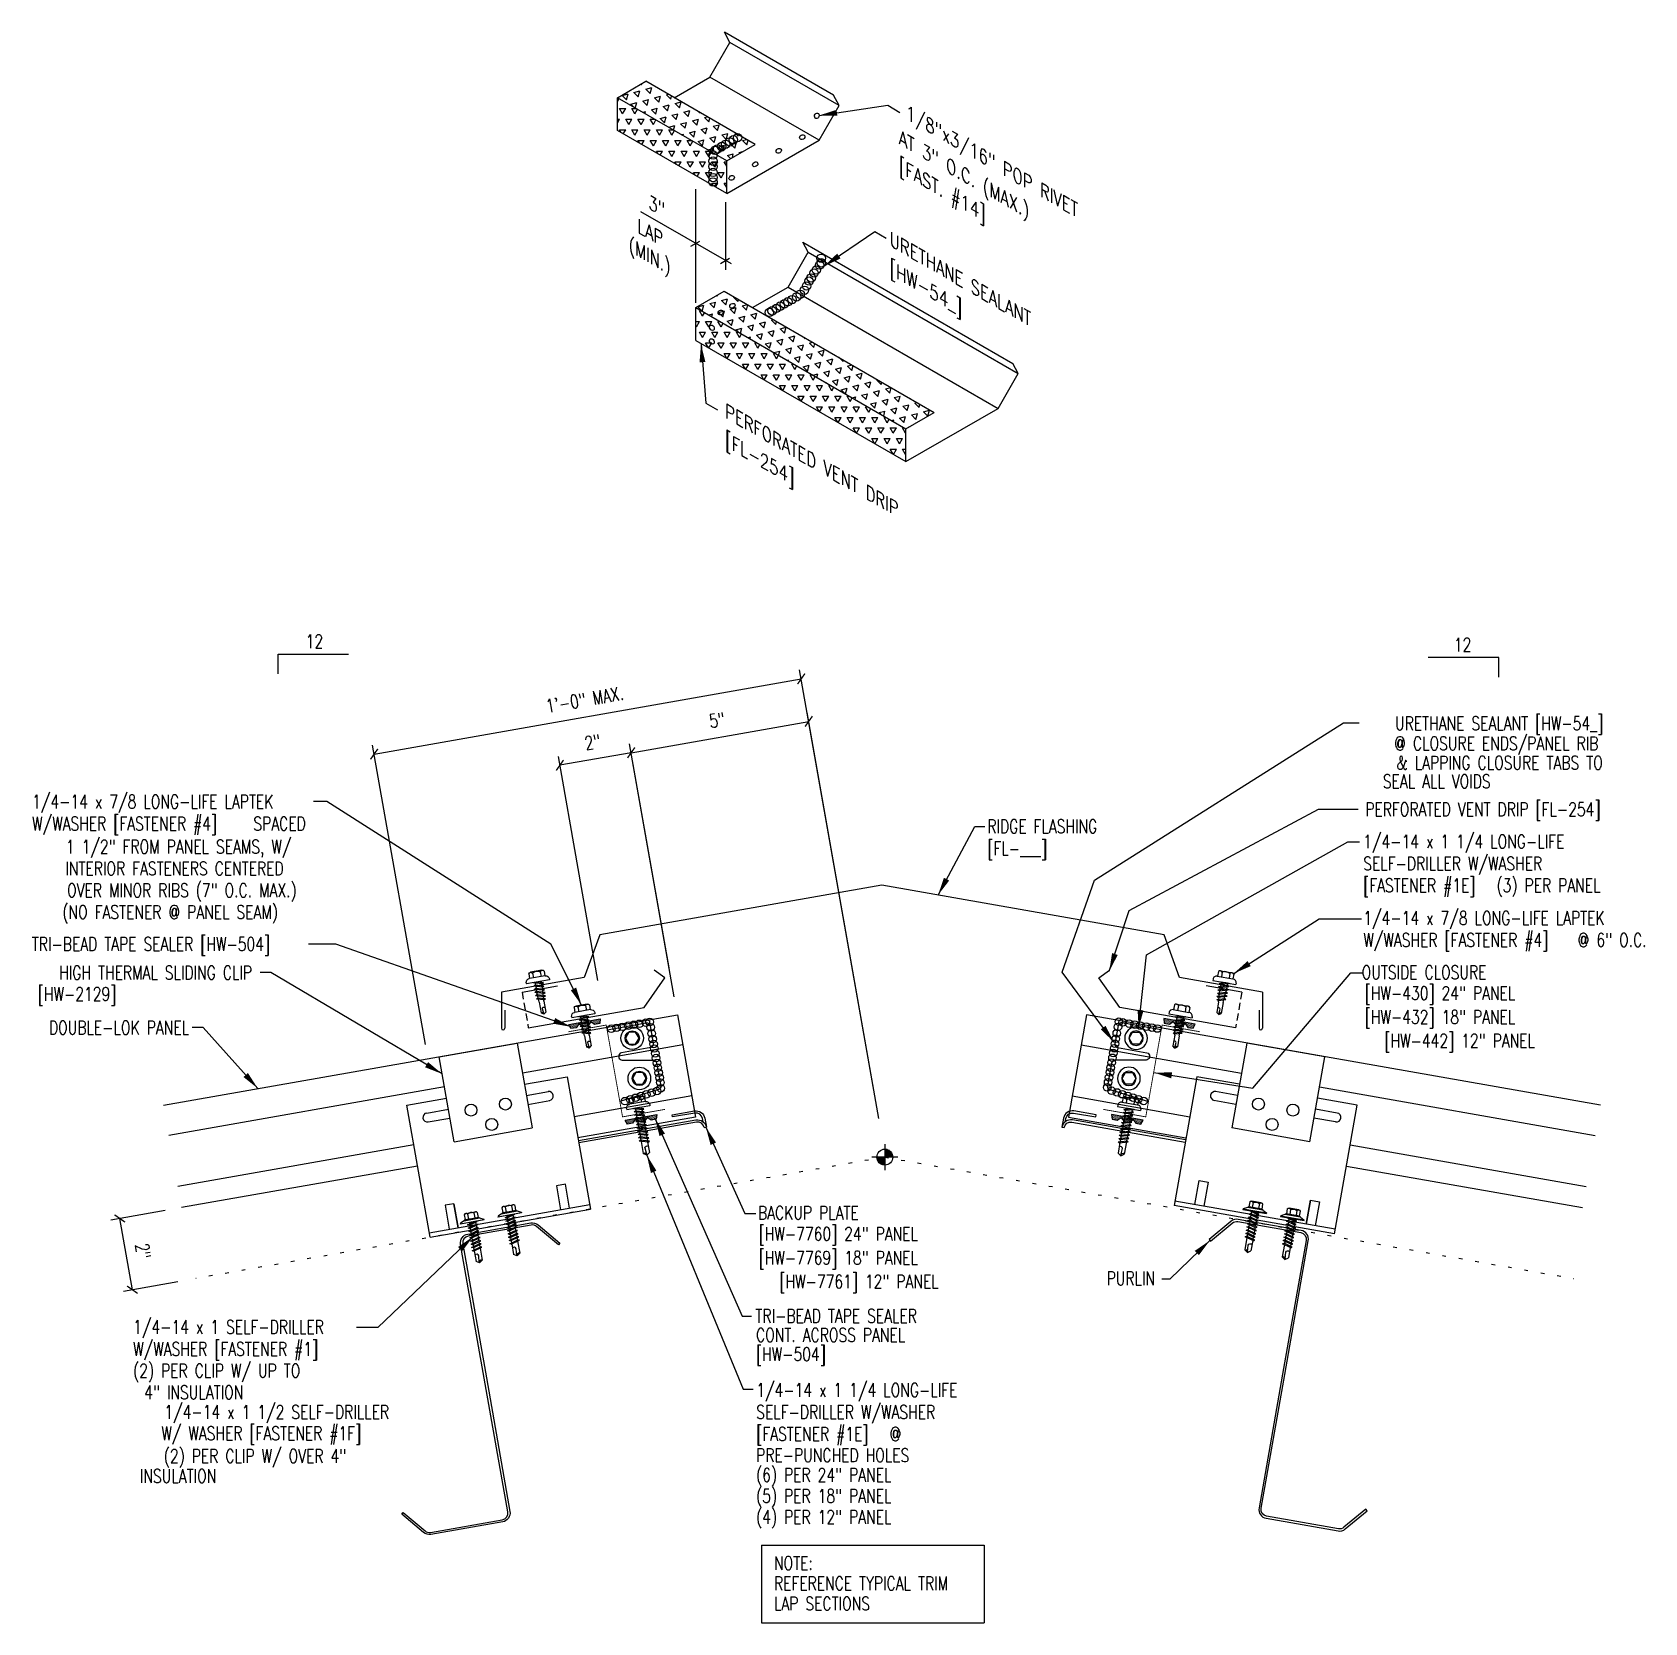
# Model space of a CAD drawing. Extents: x -0.4 to 44.2, y 8.8 to 52.8.
import ezdxf
from ezdxf.enums import TextEntityAlignment as Align

# ---------------------------------------------------------------- set-up
doc = ezdxf.new("R2010")
doc.units = 0
doc.header["$LTSCALE"] = 4
doc.header["$MEASUREMENT"] = 0
doc.linetypes.add('ACAD_ISO07W100', pattern=[3, 0, -3])
doc.linetypes.add('HIDDEN', pattern=[0.375, 0.25, -0.125])
doc.layers.get('0').update_dxf_attribs({"linetype": 'CONTINUOUS'})
doc.layers.get('DEFPOINTS').update_dxf_attribs({"linetype": 'CONTINUOUS'})
for name, color, linetype in [('CLIP', 5, 'CONTINUOUS'), ('CLO', 3, 'CONTINUOUS'), ('DIM', 2, 'CONTINUOUS'), ('ELEV-MK', 3, 'CONTINUOUS'), ('FASTENER', 9, 'CONTINUOUS'), ('HDWE', 7, 'CONTINUOUS'), ('MARK', 1, 'CONTINUOUS'), ('PANEL', 11, 'CONTINUOUS'), ('STLA', 10, 'CONTINUOUS'), ('TAPE', 8, 'CONTINUOUS'), ('TEXT', 2, 'CONTINUOUS'), ('TRIM', 6, 'CONTINUOUS'), ('TRIM-S', 6, 'CONTINUOUS')]:
    doc.layers.add(name, color=color, linetype=linetype)
doc.styles.add('ROMANS', font='romans.shx', dxfattribs={"width": 0.75, "height": 0.5})
doc.styles.add('TEXT1', font='ROMANS.shx', dxfattribs={"width": 0.75, "height": 0.375})
doc.dimstyles.new('DETAIL', dxfattribs={"dimscale": 4, "dimtxt": 0.09375, "dimasz": 0.0625, "dimexe": 0.0625, "dimexo": 0.125, "dimgap": 0.0625, "dimtad": 1, "dimdec": 4, "dimzin": 3, "dimdsep": 46, "dimlunit": 4, "dimtxsty": 'TEXT1', "dimblk": 'ARCHTICK', "dimcen": 0.0625, "dimclrd": 7, "dimclre": 7, "dimclrt": 2, "dimadec": 0, "dimazin": 0, "dimtfac": 0.59375, "dimtdec": 4, "dimtmove": 0, "dimatfit": 3, "dimfxl": 0, "dimfrac": 2, "dimtolj": 1, "dimtzin": 3, "dimarcsym": 0})
doc.dimstyles.new('DETAIL$7', dxfattribs={"dimscale": 4, "dimtxt": 0.09375, "dimasz": 0.125, "dimexe": 0.0625, "dimexo": 0.125, "dimgap": 0.0625, "dimtad": 1, "dimdec": 4, "dimzin": 3, "dimdsep": 46, "dimlunit": 4, "dimtxsty": 'TEXT1', "dimblk": 'ARCHTICK', "dimcen": 0.0625, "dimclrd": 7, "dimclre": 7, "dimclrt": 2, "dimadec": 0, "dimazin": 0, "dimtfac": 1, "dimtdec": 4, "dimtmove": 0, "dimatfit": 3, "dimfxl": 0, "dimfrac": 2, "dimtolj": 1, "dimtzin": 3, "dimarcsym": 0})
pattern_1 = [(75, (-21.28162, 20.81936), (-0.2403385, 0.2403385), [0.169945, -0.169945]), (135, (-21.28162, 20.81936), (-0.3283084, -0.08797), [0.169945, -0.169945]), (15, (-21.4018, 20.93953), (0.08797, 0.3283084), [0.169945, -0.169945])]
pattern_2 = [(60, (-21.28162, 20.81936), (-0.169945, 0.2943533), [0.169945, -0.169945]), (120, (-21.28162, 20.81936), (-0.3398899, 2e-10), [0.169945, -0.169945]), (0, (-21.3666, 20.96653), (0.169945, 0.2943533), [0.169945, -0.169945])]

msp = doc.modelspace()

# ---------------------------------------------------------------- texts
at = {"layer": 'TEXT', "style": 'ROMANS', "oblique": 330}
for s, height, p in [('1/8"x3/16" POP RIVET', 0.3449189, (23.76235, 50.41164)), ('AT 3" O.C. (MAX.)', 0.3449189, (23.56686, 49.71629)), ('[FAST. #14]', 0.3449189, (23.56686, 48.93968)), ('3"', 0.338437, (16.65386, 47.9353)), ('LAP', 0.338437, (16.34658, 47.27898)), ('URETHANE SEALANT', 0.3449189, (23.31185, 46.91124)), ('[HW-54_]', 0.344919, (23.31185, 46.1165)), ('PERFORATED VENT DRIP', 0.3449189, (18.76894, 42.16214)), ('[FL-254]', 0.344919, (18.76894, 41.3674))]:
    msp.add_text(s, height=height, rotation=330, dxfattribs=at).set_placement(p)
at = {"layer": 'TEXT', "color": 2, "linetype": 'ByBlock', "style": 'ROMANS', "oblique": 330}
msp.add_text('(MIN.)', height=0.338437, rotation=330, dxfattribs=at).set_placement((16.76568, 46.57351), align=Align.MIDDLE_CENTER)
at = {"layer": 'TEXT', "style": 'TEXT1', "width": 0.75}
for s, p in [('URETHANE SEALANT [HW-54_]', (43.02444, 33.51667)), ('@ CLOSURE ENDS/PANEL RIB', (42.89135, 32.96046)), ('& LAPPING CLOSURE TABS TO', (43.01316, 32.42613)), ('SEAL ALL VOIDS', (39.91503, 31.91429)), ('1 1/2" FROM PANEL SEAMS, W/', (6.78819, 30.10865)), ('INTERIOR FASTENERS CENTERED ', (6.76386, 29.50499)), ('OVER MINOR RIBS (7" O.C. MAX.)', (6.92977, 28.90144)), ('(NO FASTENER @ PANEL SEAM)', (6.41397, 28.29918)), ('HIGH THERMAL SLIDING CLIP', (5.69989, 26.6273)), ('[HW-2129]', (1.95099, 26.03373)), ('DOUBLE-LOK PANEL', (3.95868, 25.10753)), ('[HW-442] 12" PANEL', (41.13882, 24.74536)), ('[HW-7761] 12" PANEL', (24.66711, 18.09051)), ('PURLIN', (30.64539, 18.17699)), ('4" INSULATION', (5.458, 15.02638)), ('1/4-14 x 1 1/2 SELF-DRILLER', (9.48484, 14.48562)), ('W/ WASHER [FASTENER #1F]', (8.71374, 13.89848)), ('(2) PER CLIP W/ OVER 4"', (8.3008, 13.26753)), ('INSULATION', (4.71128, 12.71328))]:
    msp.add_text(s, height=0.375, dxfattribs=at).set_placement(p, align=Align.RIGHT)
for s, p in [('PERFORATED VENT DRIP [FL-254]', (36.45271, 31.13964)), ('RIDGE FLASHING', (26.01157, 30.66732)), ('[FL-___]', (26.01157, 30.06018)), ('TRI-BEAD TAPE SEALER [HW-504]', (-0.38388, 27.41675)), (' OUTSIDE CLOSURE', (36.15955, 26.63626)), ('[HW-430] 24" PANEL', (36.43774, 26.06013)), ('[HW-432] 18" PANEL', (36.43774, 25.4025)), ('BACKUP PLATE', (19.67588, 19.98953)), ('[HW-7760] 24" PANEL', (19.69562, 19.40801)), ('[HW-7769] 18" PANEL', (19.69562, 18.74636)), ('TRI-BEAD TAPE SEALER', (19.60597, 17.14006)), ('CONT. ACROSS PANEL', (19.6213, 16.61269)), ('[HW-504]', (19.6213, 16.0838)), ('PRE-PUNCHED HOLES', (19.62451, 13.29098)), ('(6) PER 24" PANEL', (19.62451, 12.74663)), ('(5) PER 18" PANEL', (19.62451, 12.165)), ('(4) PER 12" PANEL', (19.62451, 11.58337))]:
    msp.add_text(s, height=0.375, dxfattribs=at).set_placement(p)

# ---------------------------------------------------------------- blocks, each defined once
blk = doc.blocks.new('_ArchTick')
at = {"color": 0, "linetype": 'ByBlock', "const_width": 0.15}
blk.add_lwpolyline([(-0.5, -0.5), (0.5, 0.5)], dxfattribs=at)
blk = doc.blocks.new('*D7')
at = {"layer": 'DEFPOINTS', "color": 0}
for p in [(14.204, 32.546), (17.309, 26.452), (15.34, 26.105)]:
    blk.add_point(p, dxfattribs=at)
at = {"layer": 'DIM', "color": 7, "lineweight": -2}
for p, q in [((17.222, 26.944), (16.13, 33.139)), ((15.253, 26.597), (14.161, 32.792)), ((16.174, 32.893), (14.204, 32.546))]:
    blk.add_line(p, q, dxfattribs=at)
at = {"layer": 'DIM', "color": 7, "lineweight": -2, "xscale": 0.25, "yscale": 0.25, "zscale": 0.25}
for p, rotation in [((16.174, 32.893), 9.999999999999886), ((14.204, 32.546), 189.9999999999999)]:
    blk.add_blockref('_ArchTick', p, dxfattribs=dict(at, rotation=rotation))
at = {"layer": 'DIM', "color": 2, "insert": (15.107, 33.185), "char_height": 0.375, "attachment_point": 5, "rotation": 10, "style": 'TEXT1'}
blk.add_mtext('\\A1;2"', dxfattribs=at)
blk = doc.blocks.new('*D5')
at = {"layer": 'DEFPOINTS', "color": 0}
for p in [(20.871, 34.934), (10.574, 24.336), (23.1, 22.291)]:
    blk.add_point(p, dxfattribs=at)
at = {"layer": 'DIM', "color": 7, "lineweight": -2}
for p, q in [((9.073, 32.853), (20.871, 34.934)), ((23.013, 22.783), (20.827, 35.18)), ((10.488, 24.829), (9.029, 33.099))]:
    blk.add_line(p, q, dxfattribs=at)
at = {"layer": 'DIM', "color": 7, "lineweight": -2, "xscale": 0.25, "yscale": 0.25, "zscale": 0.25}
for p, rotation in [((20.871, 34.934), 10), ((9.073, 32.853), 190)]:
    blk.add_blockref('_ArchTick', p, dxfattribs=dict(at, rotation=rotation))
at = {"layer": 'DIM', "color": 2, "insert": (14.89, 34.359), "char_height": 0.375, "attachment_point": 5, "rotation": 10, "style": 'TEXT1'}
blk.add_mtext('\\A1;1\'-0" MAX.', dxfattribs=at)
blk = doc.blocks.new('*D6')
at = {"layer": 'DEFPOINTS', "color": 0}
for p in [(21.078, 33.758), (17.451, 25.651), (23.1, 22.291)]:
    blk.add_point(p, dxfattribs=at)
at = {"layer": 'DIM', "color": 7, "lineweight": -2}
for p, q in [((23.013, 22.783), (21.035, 34.004)), ((16.174, 32.893), (21.078, 33.758)), ((17.364, 26.143), (16.13, 33.139))]:
    blk.add_line(p, q, dxfattribs=at)
at = {"layer": 'DIM', "color": 7, "lineweight": -2, "xscale": 0.25, "yscale": 0.25, "zscale": 0.25}
for p, rotation in [((21.078, 33.758), 10), ((16.174, 32.893), 190)]:
    blk.add_blockref('_ArchTick', p, dxfattribs=dict(at, rotation=rotation))
at = {"layer": 'DIM', "color": 2, "insert": (18.544, 33.792), "char_height": 0.375, "attachment_point": 5, "rotation": 10, "style": 'TEXT1'}
blk.add_mtext('\\A1;5"', dxfattribs=at)
blk = doc.blocks.new('MB_DW1')
at = {"layer": 'FASTENER'}
for p, q in [((-0.217, 0.114), (-0.326, 0.059)), ((-0.326, 0.059), (-0.326, 0.049)), ((-0.326, 0.049), (0.326, 0.049)), ((-0.217, 0.114), (0.217, 0.114)), ((-0.193, 0.137), (0.193, 0.137)), ((-0.193, 0.119), (0.193, 0.119)), ((-0.181, 0.276), (-0.181, 0.137)), ((-0.181, 0.137), (0.181, 0.137)), ((-0.139, -0.016), (0.046, 0.037)), ((-0.135, 0.302), (0.135, 0.302)), ((-0.104, -0.036), (0.139, 0.033)), ((-0.089, 0.276), (-0.089, 0.137)), ((-0.086, 0.037), (-0.086, -0.001)), ((-0.086, 0.037), (0.086, 0.037)), ((0.086, 0.037), (0.133, 0.037)), ((0.086, 0.018), (0.086, -0.042)), ((0.089, 0.276), (0.089, 0.137)), ((0.139, 0.033), (0.133, 0.037)), ((0.181, 0.276), (0.181, 0.137)), ((0.217, 0.114), (0.326, 0.059)), ((0.326, 0.059), (0.326, 0.049)), ((-0.104, -0.036), (-0.139, -0.016)), ((-0.139, -0.107), (0.104, -0.038)), ((-0.104, -0.127), (-0.139, -0.107)), ((-0.139, -0.198), (0.104, -0.128)), ((-0.104, -0.218), (-0.139, -0.198)), ((-0.139, -0.289), (0.104, -0.219)), ((-0.104, -0.309), (-0.139, -0.289)), ((-0.139, -0.38), (0.104, -0.31)), ((-0.104, -0.4), (-0.139, -0.38)), ((-0.139, -0.47), (0.104, -0.401)), ((-0.104, -0.127), (0.139, -0.058)), ((-0.104, -0.218), (0.139, -0.149)), ((-0.104, -0.309), (0.139, -0.239)), ((-0.104, -0.4), (0.139, -0.33)), ((-0.104, -0.491), (0.139, -0.421)), ((-0.086, -0.031), (-0.086, -0.092)), ((-0.086, -0.122), (-0.086, -0.183)), ((-0.086, -0.213), (-0.086, -0.274)), ((-0.086, -0.304), (-0.086, -0.364)), ((-0.086, -0.395), (-0.086, -0.455)), ((0.086, -0.073), (0.086, -0.133)), ((0.086, -0.164), (0.086, -0.224)), ((0.086, -0.255), (0.086, -0.315)), ((0.086, -0.345), (0.086, -0.406)), ((0.086, -0.436), (0.086, -0.497)), ((0.139, -0.058), (0.104, -0.038)), ((0.139, -0.149), (0.104, -0.128)), ((0.139, -0.239), (0.104, -0.219)), ((0.139, -0.33), (0.104, -0.31)), ((0.139, -0.421), (0.104, -0.401)), ((-0.104, -0.491), (-0.139, -0.47)), ((-0.139, -0.561), (0.104, -0.492)), ((-0.104, -0.581), (-0.139, -0.561)), ((-0.139, -0.652), (0.104, -0.583)), ((-0.104, -0.672), (-0.139, -0.652)), ((-0.139, -0.743), (0.104, -0.674)), ((-0.104, -0.763), (-0.139, -0.743)), ((-0.104, -0.581), (0.139, -0.512)), ((-0.104, -0.672), (0.139, -0.603)), ((-0.104, -0.763), (0.139, -0.694)), ((-0.086, -0.486), (-0.086, -0.546)), ((-0.086, -0.577), (-0.086, -0.637)), ((-0.086, -0.667), (-0.086, -0.728)), ((-0.086, -0.758), (-0.086, -1.05)), ((0.086, -0.527), (0.086, -0.588)), ((0.086, -0.618), (0.086, -0.679)), ((0.086, -0.709), (0.086, -1.05)), ((0.139, -0.512), (0.104, -0.492)), ((0.139, -0.603), (0.104, -0.583)), ((0.139, -0.694), (0.104, -0.674)), ((0, -1.111), (-0.086, -1.05)), ((-0.002, -1.095), (0.014, -0.909)), ((0, -1.111), (0.086, -1.05))]:
    blk.add_line(p, q, dxfattribs=at)
blk.add_lwpolyline([(-0.331, 0.037), (-0.331, 0.049), (0.331, 0.049), (0.331, 0.037)], close=True, dxfattribs=at)
for centre, radius, start, end in [((-0.193, 0.128), 0.00894, 90, 270), ((-0.135, 0.25), 0.0527, 29.8754, 150.1246), ((0, 0.138), 0.164, 56.9974, 123.0026), ((0.135, 0.25), 0.0527, 29.8754, 150.1246), ((0.193, 0.128), 0.00894, 270, 90), ((-0.046, -0.921), 0.0615, 11.1445, 130.906), ((0.054, -1.097), 0.0563, 55.4585, 194.8454)]:
    blk.add_arc(centre, radius, start, end, dxfattribs=at)
blk = doc.blocks.new('A$C40D92978')
at = {"layer": 'CLO', "const_width": 0.0239}
blk.add_lwpolyline([(2.668, 0.22), (1.499, 0.014), (1.048, 2.551), (0.002, 2.366)], dxfattribs=at)
at = {"layer": 'CLO'}
blk.add_lwpolyline([(1.074, 2.419), (2.155, 2.61, -0.414214), (2.26, 2.537), (2.349, 2.031, -0.414214), (2.276, 1.927), (1.468, 1.784, 0.414214), (1.395, 1.68), (1.399, 1.658, 0.362577), (1.487, 1.584), (2.353, 1.579, -0.362577), (2.441, 1.505), (2.554, 0.869, -0.377256), (2.492, 0.768), (1.424, 0.435)], format="xyb", dxfattribs=at)
blk = doc.blocks.new('*X9')
at = {"color": 0}
for p, q in [((-0.434, 0.135), (-0.434, 0.135)), ((-0.434, 0.123), (-0.434, 0.123)), ((-0.422, 0.141), (-0.422, 0.141)), ((-0.422, 0.129), (-0.422, 0.129)), ((-0.422, 0.117), (-0.422, 0.117)), ((-0.422, 0.105), (-0.422, 0.105)), ((-0.422, 0.094), (-0.422, 0.094)), ((-0.422, 0.082), (-0.422, 0.082)), ((-0.41, 0.135), (-0.41, 0.135)), ((-0.41, 0.123), (-0.41, 0.123)), ((-0.41, 0.111), (-0.41, 0.111)), ((-0.41, 0.1), (-0.41, 0.1)), ((-0.41, 0.088), (-0.41, 0.088)), ((-0.41, 0.076), (-0.41, 0.076)), ((-0.41, 0.064), (-0.41, 0.064)), ((-0.41, 0.053), (-0.41, 0.053)), ((-0.41, 0.041), (-0.41, 0.041)), ((-0.398, 0.141), (-0.398, 0.141)), ((-0.398, 0.129), (-0.398, 0.129)), ((-0.398, 0.117), (-0.398, 0.117)), ((-0.398, 0.105), (-0.398, 0.105)), ((-0.398, 0.094), (-0.398, 0.094)), ((-0.398, 0.082), (-0.398, 0.082)), ((-0.398, 0.07), (-0.398, 0.07)), ((-0.398, 0.059), (-0.398, 0.059)), ((-0.398, 0.047), (-0.398, 0.047)), ((-0.398, 0.035), (-0.398, 0.035)), ((-0.398, 0.023), (-0.398, 0.023)), ((-0.387, 0.135), (-0.387, 0.135)), ((-0.387, 0.123), (-0.387, 0.123)), ((-0.387, 0.111), (-0.387, 0.111)), ((-0.387, 0.1), (-0.387, 0.1)), ((-0.387, 0.088), (-0.387, 0.088)), ((-0.387, 0.076), (-0.387, 0.076)), ((-0.387, 0.064), (-0.387, 0.064)), ((-0.387, 0.053), (-0.387, 0.053)), ((-0.387, 0.041), (-0.387, 0.041)), ((-0.387, 0.029), (-0.387, 0.029)), ((-0.375, 0.141), (-0.375, 0.141)), ((-0.375, 0.129), (-0.375, 0.129)), ((-0.375, 0.117), (-0.375, 0.117)), ((-0.375, 0.105), (-0.375, 0.105)), ((-0.375, 0.094), (-0.375, 0.094)), ((-0.375, 0.082), (-0.375, 0.082)), ((-0.375, 0.07), (-0.375, 0.07)), ((-0.375, 0.059), (-0.375, 0.059)), ((-0.375, 0.047), (-0.375, 0.047)), ((-0.375, 0.035), (-0.375, 0.035)), ((-0.375, 0.023), (-0.375, 0.023)), ((-0.363, 0.135), (-0.363, 0.135)), ((-0.363, 0.123), (-0.363, 0.123)), ((-0.363, 0.111), (-0.363, 0.111)), ((-0.363, 0.1), (-0.363, 0.1)), ((-0.363, 0.088), (-0.363, 0.088)), ((-0.363, 0.076), (-0.363, 0.076)), ((-0.363, 0.064), (-0.363, 0.064)), ((-0.363, 0.053), (-0.363, 0.053)), ((-0.363, 0.041), (-0.363, 0.041)), ((-0.363, 0.029), (-0.363, 0.029)), ((-0.352, 0.141), (-0.352, 0.141)), ((-0.352, 0.129), (-0.352, 0.129)), ((-0.352, 0.117), (-0.352, 0.117)), ((-0.352, 0.105), (-0.352, 0.105)), ((-0.352, 0.094), (-0.352, 0.094)), ((-0.352, 0.082), (-0.352, 0.082)), ((-0.352, 0.07), (-0.352, 0.07)), ((-0.352, 0.059), (-0.352, 0.059)), ((-0.352, 0.047), (-0.352, 0.047)), ((-0.352, 0.035), (-0.352, 0.035)), ((-0.352, 0.023), (-0.352, 0.023)), ((-0.34, 0.135), (-0.34, 0.135)), ((-0.34, 0.123), (-0.34, 0.123)), ((-0.34, 0.111), (-0.34, 0.111)), ((-0.34, 0.1), (-0.34, 0.1)), ((-0.34, 0.088), (-0.34, 0.088)), ((-0.34, 0.076), (-0.34, 0.076)), ((-0.34, 0.064), (-0.34, 0.064)), ((-0.34, 0.053), (-0.34, 0.053)), ((-0.34, 0.041), (-0.34, 0.041)), ((-0.34, 0.029), (-0.34, 0.029)), ((-0.328, 0.141), (-0.328, 0.141)), ((-0.328, 0.129), (-0.328, 0.129)), ((-0.328, 0.117), (-0.328, 0.117)), ((-0.328, 0.105), (-0.328, 0.105)), ((-0.328, 0.094), (-0.328, 0.094)), ((-0.328, 0.082), (-0.328, 0.082)), ((-0.328, 0.07), (-0.328, 0.07)), ((-0.328, 0.059), (-0.328, 0.059)), ((-0.328, 0.047), (-0.328, 0.047)), ((-0.328, 0.035), (-0.328, 0.035)), ((-0.328, 0.023), (-0.328, 0.023)), ((-0.316, 0.135), (-0.316, 0.135)), ((-0.316, 0.123), (-0.316, 0.123)), ((-0.316, 0.111), (-0.316, 0.111)), ((-0.316, 0.1), (-0.316, 0.1)), ((-0.316, 0.088), (-0.316, 0.088)), ((-0.316, 0.076), (-0.316, 0.076)), ((-0.316, 0.064), (-0.316, 0.064)), ((-0.316, 0.053), (-0.316, 0.053)), ((-0.316, 0.041), (-0.316, 0.041)), ((-0.316, 0.029), (-0.316, 0.029)), ((-0.305, 0.141), (-0.305, 0.141)), ((-0.305, 0.129), (-0.305, 0.129)), ((-0.305, 0.117), (-0.305, 0.117)), ((-0.305, 0.105), (-0.305, 0.105)), ((-0.305, 0.094), (-0.305, 0.094)), ((-0.305, 0.082), (-0.305, 0.082)), ((-0.305, 0.07), (-0.305, 0.07)), ((-0.305, 0.059), (-0.305, 0.059)), ((-0.305, 0.047), (-0.305, 0.047)), ((-0.305, 0.035), (-0.305, 0.035)), ((-0.305, 0.023), (-0.305, 0.023)), ((-0.293, 0.135), (-0.293, 0.135)), ((-0.293, 0.123), (-0.293, 0.123)), ((-0.293, 0.111), (-0.293, 0.111)), ((-0.293, 0.1), (-0.293, 0.1)), ((-0.293, 0.088), (-0.293, 0.088)), ((-0.293, 0.076), (-0.293, 0.076)), ((-0.293, 0.064), (-0.293, 0.064)), ((-0.293, 0.053), (-0.293, 0.053)), ((-0.293, 0.041), (-0.293, 0.041)), ((-0.293, 0.029), (-0.293, 0.029)), ((-0.281, 0.141), (-0.281, 0.141)), ((-0.281, 0.129), (-0.281, 0.129)), ((-0.281, 0.117), (-0.281, 0.117)), ((-0.281, 0.105), (-0.281, 0.105)), ((-0.281, 0.094), (-0.281, 0.094)), ((-0.281, 0.082), (-0.281, 0.082)), ((-0.281, 0.07), (-0.281, 0.07)), ((-0.281, 0.059), (-0.281, 0.059)), ((-0.281, 0.047), (-0.281, 0.047)), ((-0.281, 0.035), (-0.281, 0.035)), ((-0.281, 0.023), (-0.281, 0.023)), ((-0.27, 0.135), (-0.27, 0.135)), ((-0.27, 0.123), (-0.27, 0.123)), ((-0.27, 0.111), (-0.27, 0.111)), ((-0.27, 0.1), (-0.27, 0.1)), ((-0.27, 0.088), (-0.27, 0.088)), ((-0.27, 0.076), (-0.27, 0.076)), ((-0.27, 0.064), (-0.27, 0.064)), ((-0.27, 0.053), (-0.27, 0.053)), ((-0.27, 0.041), (-0.27, 0.041)), ((-0.27, 0.029), (-0.27, 0.029)), ((-0.258, 0.141), (-0.258, 0.141)), ((-0.258, 0.129), (-0.258, 0.129)), ((-0.258, 0.117), (-0.258, 0.117)), ((-0.258, 0.105), (-0.258, 0.105)), ((-0.258, 0.094), (-0.258, 0.094)), ((-0.258, 0.082), (-0.258, 0.082)), ((-0.258, 0.07), (-0.258, 0.07)), ((-0.258, 0.059), (-0.258, 0.059)), ((-0.258, 0.047), (-0.258, 0.047)), ((-0.258, 0.035), (-0.258, 0.035)), ((-0.258, 0.023), (-0.258, 0.023)), ((-0.246, 0.135), (-0.246, 0.135)), ((-0.246, 0.123), (-0.246, 0.123)), ((-0.246, 0.111), (-0.246, 0.111)), ((-0.246, 0.1), (-0.246, 0.1)), ((-0.246, 0.088), (-0.246, 0.088)), ((-0.246, 0.076), (-0.246, 0.076)), ((-0.246, 0.064), (-0.246, 0.064)), ((-0.246, 0.053), (-0.246, 0.053)), ((-0.246, 0.041), (-0.246, 0.041)), ((-0.234, 0.141), (-0.234, 0.141)), ((-0.234, 0.129), (-0.234, 0.129)), ((-0.234, 0.117), (-0.234, 0.117)), ((-0.234, 0.105), (-0.234, 0.105)), ((-0.234, 0.094), (-0.234, 0.094)), ((-0.234, 0.082), (-0.234, 0.082)), ((-0.234, 0.07), (-0.234, 0.07)), ((-0.234, 0.059), (-0.234, 0.059)), ((-0.234, 0.047), (-0.234, 0.047)), ((-0.223, 0.135), (-0.223, 0.135)), ((-0.223, 0.123), (-0.223, 0.123)), ((-0.223, 0.111), (-0.223, 0.111)), ((-0.223, 0.1), (-0.223, 0.1)), ((-0.223, 0.088), (-0.223, 0.088)), ((-0.223, 0.076), (-0.223, 0.076)), ((-0.223, 0.064), (-0.223, 0.064)), ((-0.211, 0.141), (-0.211, 0.141)), ((-0.211, 0.129), (-0.211, 0.129)), ((-0.211, 0.117), (-0.211, 0.117)), ((-0.211, 0.105), (-0.211, 0.105)), ((-0.211, 0.094), (-0.211, 0.094)), ((-0.211, 0.082), (-0.211, 0.082)), ((-0.211, 0.07), (-0.211, 0.07)), ((-0.199, 0.135), (-0.199, 0.135)), ((-0.199, 0.123), (-0.199, 0.123)), ((-0.199, 0.111), (-0.199, 0.111)), ((-0.199, 0.1), (-0.199, 0.1)), ((-0.199, 0.088), (-0.199, 0.088)), ((-0.188, 0.141), (-0.188, 0.141)), ((-0.188, 0.129), (-0.188, 0.129)), ((-0.188, 0.117), (-0.188, 0.117)), ((-0.188, 0.105), (-0.188, 0.105)), ((-0.188, 0.094), (-0.188, 0.094)), ((-0.176, 0.135), (-0.176, 0.135)), ((-0.176, 0.123), (-0.176, 0.123)), ((-0.176, 0.111), (-0.176, 0.111)), ((-0.164, 0.141), (-0.164, 0.141)), ((-0.164, 0.129), (-0.164, 0.129)), ((-0.164, 0.117), (-0.164, 0.117)), ((-0.164, 0.105), (-0.164, 0.105)), ((-0.152, 0.135), (-0.152, 0.135)), ((-0.152, 0.123), (-0.152, 0.123)), ((-0.152, 0.111), (-0.152, 0.111)), ((-0.152, 0.1), (-0.152, 0.1)), ((-0.141, 0.141), (-0.141, 0.141)), ((-0.141, 0.129), (-0.141, 0.129)), ((-0.141, 0.117), (-0.141, 0.117)), ((-0.141, 0.105), (-0.141, 0.105)), ((-0.141, 0.094), (-0.141, 0.094)), ((-0.141, 0.082), (-0.141, 0.082)), ((-0.129, 0.135), (-0.129, 0.135)), ((-0.129, 0.123), (-0.129, 0.123)), ((-0.129, 0.111), (-0.129, 0.111)), ((-0.129, 0.1), (-0.129, 0.1)), ((-0.129, 0.088), (-0.129, 0.088)), ((-0.129, 0.076), (-0.129, 0.076)), ((-0.117, 0.141), (-0.117, 0.141)), ((-0.117, 0.129), (-0.117, 0.129)), ((-0.117, 0.117), (-0.117, 0.117)), ((-0.117, 0.105), (-0.117, 0.105)), ((-0.117, 0.094), (-0.117, 0.094)), ((-0.117, 0.082), (-0.117, 0.082)), ((-0.117, 0.07), (-0.117, 0.07)), ((-0.117, 0.059), (-0.117, 0.059)), ((-0.105, 0.135), (-0.105, 0.135)), ((-0.105, 0.123), (-0.105, 0.123)), ((-0.105, 0.111), (-0.105, 0.111)), ((-0.105, 0.1), (-0.105, 0.1)), ((-0.105, 0.088), (-0.105, 0.088)), ((-0.105, 0.076), (-0.105, 0.076)), ((-0.105, 0.064), (-0.105, 0.064)), ((-0.105, 0.053), (-0.105, 0.053)), ((-0.094, 0.141), (-0.094, 0.141)), ((-0.094, 0.129), (-0.094, 0.129)), ((-0.094, 0.117), (-0.094, 0.117)), ((-0.094, 0.105), (-0.094, 0.105)), ((-0.094, 0.094), (-0.094, 0.094)), ((-0.094, 0.082), (-0.094, 0.082)), ((-0.094, 0.07), (-0.094, 0.07)), ((-0.094, 0.059), (-0.094, 0.059)), ((-0.094, 0.047), (-0.094, 0.047)), ((-0.094, 0.035), (-0.094, 0.035)), ((-0.082, 0.135), (-0.082, 0.135)), ((-0.082, 0.123), (-0.082, 0.123)), ((-0.082, 0.111), (-0.082, 0.111)), ((-0.082, 0.1), (-0.082, 0.1)), ((-0.082, 0.088), (-0.082, 0.088)), ((-0.082, 0.076), (-0.082, 0.076)), ((-0.082, 0.064), (-0.082, 0.064)), ((-0.082, 0.053), (-0.082, 0.053)), ((-0.082, 0.041), (-0.082, 0.041)), ((-0.082, 0.029), (-0.082, 0.029)), ((-0.07, 0.141), (-0.07, 0.141)), ((-0.07, 0.129), (-0.07, 0.129)), ((-0.07, 0.117), (-0.07, 0.117)), ((-0.07, 0.105), (-0.07, 0.105)), ((-0.07, 0.094), (-0.07, 0.094)), ((-0.07, 0.082), (-0.07, 0.082)), ((-0.07, 0.07), (-0.07, 0.07)), ((-0.07, 0.059), (-0.07, 0.059)), ((-0.07, 0.047), (-0.07, 0.047)), ((-0.07, 0.035), (-0.07, 0.035)), ((-0.07, 0.023), (-0.07, 0.023)), ((-0.059, 0.135), (-0.059, 0.135)), ((-0.059, 0.123), (-0.059, 0.123)), ((-0.059, 0.111), (-0.059, 0.111)), ((-0.059, 0.1), (-0.059, 0.1)), ((-0.059, 0.088), (-0.059, 0.088)), ((-0.059, 0.076), (-0.059, 0.076)), ((-0.059, 0.064), (-0.059, 0.064)), ((-0.059, 0.053), (-0.059, 0.053)), ((-0.059, 0.041), (-0.059, 0.041)), ((-0.059, 0.029), (-0.059, 0.029)), ((-0.047, 0.141), (-0.047, 0.141)), ((-0.047, 0.129), (-0.047, 0.129)), ((-0.047, 0.117), (-0.047, 0.117)), ((-0.047, 0.105), (-0.047, 0.105)), ((-0.047, 0.094), (-0.047, 0.094)), ((-0.047, 0.082), (-0.047, 0.082)), ((-0.047, 0.07), (-0.047, 0.07)), ((-0.047, 0.059), (-0.047, 0.059)), ((-0.047, 0.047), (-0.047, 0.047)), ((-0.047, 0.035), (-0.047, 0.035)), ((-0.047, 0.023), (-0.047, 0.023)), ((-0.035, 0.135), (-0.035, 0.135)), ((-0.035, 0.123), (-0.035, 0.123)), ((-0.035, 0.111), (-0.035, 0.111)), ((-0.035, 0.1), (-0.035, 0.1)), ((-0.035, 0.088), (-0.035, 0.088)), ((-0.035, 0.076), (-0.035, 0.076)), ((-0.035, 0.064), (-0.035, 0.064)), ((-0.035, 0.053), (-0.035, 0.053)), ((-0.035, 0.041), (-0.035, 0.041)), ((-0.035, 0.029), (-0.035, 0.029)), ((-0.023, 0.141), (-0.023, 0.141)), ((-0.023, 0.129), (-0.023, 0.129)), ((-0.023, 0.117), (-0.023, 0.117)), ((-0.023, 0.105), (-0.023, 0.105)), ((-0.023, 0.094), (-0.023, 0.094)), ((-0.023, 0.082), (-0.023, 0.082)), ((-0.023, 0.07), (-0.023, 0.07)), ((-0.023, 0.059), (-0.023, 0.059)), ((-0.023, 0.047), (-0.023, 0.047)), ((-0.023, 0.035), (-0.023, 0.035)), ((-0.023, 0.023), (-0.023, 0.023)), ((-0.012, 0.135), (-0.012, 0.135)), ((-0.012, 0.123), (-0.012, 0.123)), ((-0.012, 0.111), (-0.012, 0.111)), ((-0.012, 0.1), (-0.012, 0.1)), ((-0.012, 0.088), (-0.012, 0.088)), ((-0.012, 0.076), (-0.012, 0.076)), ((-0.012, 0.064), (-0.012, 0.064)), ((-0.012, 0.053), (-0.012, 0.053)), ((-0.012, 0.041), (-0.012, 0.041)), ((-0.012, 0.029), (-0.012, 0.029)), ((0, 0.141), (0, 0.141)), ((0, 0.129), (0, 0.129)), ((0, 0.117), (0, 0.117)), ((0, 0.105), (0, 0.105)), ((0, 0.094), (0, 0.094)), ((0, 0.082), (0, 0.082)), ((0, 0.07), (0, 0.07)), ((0, 0.059), (0, 0.059)), ((0, 0.047), (0, 0.047)), ((0, 0.035), (0, 0.035)), ((0, 0.023), (0, 0.023)), ((0.012, 0.135), (0.012, 0.135)), ((0.012, 0.123), (0.012, 0.123)), ((0.012, 0.111), (0.012, 0.111)), ((0.012, 0.1), (0.012, 0.1)), ((0.012, 0.088), (0.012, 0.088)), ((0.012, 0.076), (0.012, 0.076)), ((0.012, 0.064), (0.012, 0.064)), ((0.012, 0.053), (0.012, 0.053)), ((0.012, 0.041), (0.012, 0.041)), ((0.012, 0.029), (0.012, 0.029)), ((0.023, 0.141), (0.023, 0.141)), ((0.023, 0.129), (0.023, 0.129)), ((0.023, 0.117), (0.023, 0.117)), ((0.023, 0.105), (0.023, 0.105)), ((0.023, 0.094), (0.023, 0.094)), ((0.023, 0.082), (0.023, 0.082)), ((0.023, 0.07), (0.023, 0.07)), ((0.023, 0.059), (0.023, 0.059)), ((0.023, 0.047), (0.023, 0.047)), ((0.023, 0.035), (0.023, 0.035)), ((0.023, 0.023), (0.023, 0.023)), ((0.035, 0.135), (0.035, 0.135)), ((0.035, 0.123), (0.035, 0.123)), ((0.035, 0.111), (0.035, 0.111)), ((0.035, 0.1), (0.035, 0.1)), ((0.035, 0.088), (0.035, 0.088)), ((0.035, 0.076), (0.035, 0.076)), ((0.035, 0.064), (0.035, 0.064)), ((0.035, 0.053), (0.035, 0.053)), ((0.035, 0.041), (0.035, 0.041)), ((0.035, 0.029), (0.035, 0.029)), ((0.047, 0.141), (0.047, 0.141)), ((0.047, 0.129), (0.047, 0.129)), ((0.047, 0.117), (0.047, 0.117)), ((0.047, 0.105), (0.047, 0.105)), ((0.047, 0.094), (0.047, 0.094)), ((0.047, 0.082), (0.047, 0.082)), ((0.047, 0.07), (0.047, 0.07)), ((0.047, 0.059), (0.047, 0.059)), ((0.047, 0.047), (0.047, 0.047)), ((0.047, 0.035), (0.047, 0.035)), ((0.047, 0.023), (0.047, 0.023)), ((0.059, 0.135), (0.059, 0.135)), ((0.059, 0.123), (0.059, 0.123)), ((0.059, 0.111), (0.059, 0.111)), ((0.059, 0.1), (0.059, 0.1)), ((0.059, 0.088), (0.059, 0.088)), ((0.059, 0.076), (0.059, 0.076)), ((0.059, 0.064), (0.059, 0.064)), ((0.059, 0.053), (0.059, 0.053)), ((0.059, 0.041), (0.059, 0.041)), ((0.059, 0.029), (0.059, 0.029)), ((0.07, 0.141), (0.07, 0.141)), ((0.07, 0.129), (0.07, 0.129)), ((0.07, 0.117), (0.07, 0.117)), ((0.07, 0.105), (0.07, 0.105)), ((0.07, 0.094), (0.07, 0.094)), ((0.07, 0.082), (0.07, 0.082)), ((0.07, 0.07), (0.07, 0.07)), ((0.07, 0.059), (0.07, 0.059)), ((0.07, 0.047), (0.07, 0.047)), ((0.07, 0.035), (0.07, 0.035)), ((0.07, 0.023), (0.07, 0.023)), ((0.082, 0.135), (0.082, 0.135)), ((0.082, 0.123), (0.082, 0.123)), ((0.082, 0.111), (0.082, 0.111)), ((0.082, 0.1), (0.082, 0.1)), ((0.082, 0.088), (0.082, 0.088)), ((0.082, 0.076), (0.082, 0.076)), ((0.082, 0.064), (0.082, 0.064)), ((0.082, 0.053), (0.082, 0.053)), ((0.082, 0.041), (0.082, 0.041)), ((0.082, 0.029), (0.082, 0.029)), ((0.094, 0.141), (0.094, 0.141)), ((0.094, 0.129), (0.094, 0.129)), ((0.094, 0.117), (0.094, 0.117)), ((0.094, 0.105), (0.094, 0.105)), ((0.094, 0.094), (0.094, 0.094)), ((0.094, 0.082), (0.094, 0.082)), ((0.094, 0.07), (0.094, 0.07)), ((0.094, 0.059), (0.094, 0.059)), ((0.094, 0.047), (0.094, 0.047)), ((0.094, 0.035), (0.094, 0.035)), ((0.105, 0.135), (0.105, 0.135)), ((0.105, 0.123), (0.105, 0.123)), ((0.105, 0.111), (0.105, 0.111)), ((0.105, 0.1), (0.105, 0.1)), ((0.105, 0.088), (0.105, 0.088)), ((0.105, 0.076), (0.105, 0.076)), ((0.105, 0.064), (0.105, 0.064)), ((0.105, 0.053), (0.105, 0.053)), ((0.117, 0.141), (0.117, 0.141)), ((0.117, 0.129), (0.117, 0.129)), ((0.117, 0.117), (0.117, 0.117)), ((0.117, 0.105), (0.117, 0.105)), ((0.117, 0.094), (0.117, 0.094)), ((0.117, 0.082), (0.117, 0.082)), ((0.117, 0.07), (0.117, 0.07)), ((0.117, 0.059), (0.117, 0.059)), ((0.129, 0.135), (0.129, 0.135)), ((0.129, 0.123), (0.129, 0.123)), ((0.129, 0.111), (0.129, 0.111)), ((0.129, 0.1), (0.129, 0.1)), ((0.129, 0.088), (0.129, 0.088)), ((0.129, 0.076), (0.129, 0.076)), ((0.141, 0.141), (0.141, 0.141)), ((0.141, 0.129), (0.141, 0.129)), ((0.141, 0.117), (0.141, 0.117)), ((0.141, 0.105), (0.141, 0.105)), ((0.141, 0.094), (0.141, 0.094)), ((0.141, 0.082), (0.141, 0.082)), ((0.152, 0.135), (0.152, 0.135)), ((0.152, 0.123), (0.152, 0.123)), ((0.152, 0.111), (0.152, 0.111)), ((0.152, 0.1), (0.152, 0.1)), ((0.164, 0.141), (0.164, 0.141)), ((0.164, 0.129), (0.164, 0.129)), ((0.164, 0.117), (0.164, 0.117)), ((0.164, 0.105), (0.164, 0.105)), ((0.176, 0.135), (0.176, 0.135)), ((0.176, 0.123), (0.176, 0.123)), ((0.176, 0.111), (0.176, 0.111)), ((0.188, 0.141), (0.188, 0.141)), ((0.188, 0.129), (0.188, 0.129)), ((0.188, 0.117), (0.188, 0.117)), ((0.188, 0.105), (0.188, 0.105)), ((0.188, 0.094), (0.188, 0.094)), ((0.199, 0.135), (0.199, 0.135)), ((0.199, 0.123), (0.199, 0.123)), ((0.199, 0.111), (0.199, 0.111)), ((0.199, 0.1), (0.199, 0.1)), ((0.199, 0.088), (0.199, 0.088)), ((0.211, 0.141), (0.211, 0.141)), ((0.211, 0.129), (0.211, 0.129)), ((0.211, 0.117), (0.211, 0.117)), ((0.211, 0.105), (0.211, 0.105)), ((0.211, 0.094), (0.211, 0.094)), ((0.211, 0.082), (0.211, 0.082)), ((0.211, 0.07), (0.211, 0.07)), ((0.223, 0.135), (0.223, 0.135)), ((0.223, 0.123), (0.223, 0.123)), ((0.223, 0.111), (0.223, 0.111)), ((0.223, 0.1), (0.223, 0.1)), ((0.223, 0.088), (0.223, 0.088)), ((0.223, 0.076), (0.223, 0.076)), ((0.223, 0.064), (0.223, 0.064)), ((0.234, 0.141), (0.234, 0.141)), ((0.234, 0.129), (0.234, 0.129)), ((0.234, 0.117), (0.234, 0.117)), ((0.234, 0.105), (0.234, 0.105)), ((0.234, 0.094), (0.234, 0.094)), ((0.234, 0.082), (0.234, 0.082)), ((0.234, 0.07), (0.234, 0.07)), ((0.234, 0.059), (0.234, 0.059)), ((0.234, 0.047), (0.234, 0.047)), ((0.246, 0.135), (0.246, 0.135)), ((0.246, 0.123), (0.246, 0.123)), ((0.246, 0.111), (0.246, 0.111)), ((0.246, 0.1), (0.246, 0.1)), ((0.246, 0.088), (0.246, 0.088)), ((0.246, 0.076), (0.246, 0.076)), ((0.246, 0.064), (0.246, 0.064)), ((0.246, 0.053), (0.246, 0.053)), ((0.246, 0.041), (0.246, 0.041)), ((0.258, 0.141), (0.258, 0.141)), ((0.258, 0.129), (0.258, 0.129)), ((0.258, 0.117), (0.258, 0.117)), ((0.258, 0.105), (0.258, 0.105)), ((0.258, 0.094), (0.258, 0.094)), ((0.258, 0.082), (0.258, 0.082)), ((0.258, 0.07), (0.258, 0.07)), ((0.258, 0.059), (0.258, 0.059)), ((0.258, 0.047), (0.258, 0.047)), ((0.258, 0.035), (0.258, 0.035)), ((0.258, 0.023), (0.258, 0.023)), ((0.27, 0.135), (0.27, 0.135)), ((0.27, 0.123), (0.27, 0.123)), ((0.27, 0.111), (0.27, 0.111)), ((0.27, 0.1), (0.27, 0.1)), ((0.27, 0.088), (0.27, 0.088)), ((0.27, 0.076), (0.27, 0.076)), ((0.27, 0.064), (0.27, 0.064)), ((0.27, 0.053), (0.27, 0.053)), ((0.27, 0.041), (0.27, 0.041)), ((0.27, 0.029), (0.27, 0.029)), ((0.281, 0.141), (0.281, 0.141)), ((0.281, 0.129), (0.281, 0.129)), ((0.281, 0.117), (0.281, 0.117)), ((0.281, 0.105), (0.281, 0.105)), ((0.281, 0.094), (0.281, 0.094)), ((0.281, 0.082), (0.281, 0.082)), ((0.281, 0.07), (0.281, 0.07)), ((0.281, 0.059), (0.281, 0.059)), ((0.281, 0.047), (0.281, 0.047)), ((0.281, 0.035), (0.281, 0.035)), ((0.281, 0.023), (0.281, 0.023)), ((0.293, 0.135), (0.293, 0.135)), ((0.293, 0.123), (0.293, 0.123)), ((0.293, 0.111), (0.293, 0.111)), ((0.293, 0.1), (0.293, 0.1)), ((0.293, 0.088), (0.293, 0.088)), ((0.293, 0.076), (0.293, 0.076)), ((0.293, 0.064), (0.293, 0.064)), ((0.293, 0.053), (0.293, 0.053)), ((0.293, 0.041), (0.293, 0.041)), ((0.293, 0.029), (0.293, 0.029)), ((0.305, 0.141), (0.305, 0.141)), ((0.305, 0.129), (0.305, 0.129)), ((0.305, 0.117), (0.305, 0.117)), ((0.305, 0.105), (0.305, 0.105)), ((0.305, 0.094), (0.305, 0.094)), ((0.305, 0.082), (0.305, 0.082)), ((0.305, 0.07), (0.305, 0.07)), ((0.305, 0.059), (0.305, 0.059)), ((0.305, 0.047), (0.305, 0.047)), ((0.305, 0.035), (0.305, 0.035)), ((0.305, 0.023), (0.305, 0.023)), ((0.316, 0.135), (0.316, 0.135)), ((0.316, 0.123), (0.316, 0.123)), ((0.316, 0.111), (0.316, 0.111)), ((0.316, 0.1), (0.316, 0.1)), ((0.316, 0.088), (0.316, 0.088)), ((0.316, 0.076), (0.316, 0.076)), ((0.316, 0.064), (0.316, 0.064)), ((0.316, 0.053), (0.316, 0.053)), ((0.316, 0.041), (0.316, 0.041)), ((0.316, 0.029), (0.316, 0.029)), ((0.328, 0.141), (0.328, 0.141)), ((0.328, 0.129), (0.328, 0.129)), ((0.328, 0.117), (0.328, 0.117)), ((0.328, 0.105), (0.328, 0.105)), ((0.328, 0.094), (0.328, 0.094)), ((0.328, 0.082), (0.328, 0.082)), ((0.328, 0.07), (0.328, 0.07)), ((0.328, 0.059), (0.328, 0.059)), ((0.328, 0.047), (0.328, 0.047)), ((0.328, 0.035), (0.328, 0.035)), ((0.328, 0.023), (0.328, 0.023)), ((0.34, 0.135), (0.34, 0.135)), ((0.34, 0.123), (0.34, 0.123)), ((0.34, 0.111), (0.34, 0.111)), ((0.34, 0.1), (0.34, 0.1)), ((0.34, 0.088), (0.34, 0.088)), ((0.34, 0.076), (0.34, 0.076)), ((0.34, 0.064), (0.34, 0.064)), ((0.34, 0.053), (0.34, 0.053)), ((0.34, 0.041), (0.34, 0.041)), ((0.34, 0.029), (0.34, 0.029)), ((0.352, 0.141), (0.352, 0.141)), ((0.352, 0.129), (0.352, 0.129)), ((0.352, 0.117), (0.352, 0.117)), ((0.352, 0.105), (0.352, 0.105)), ((0.352, 0.094), (0.352, 0.094)), ((0.352, 0.082), (0.352, 0.082)), ((0.352, 0.07), (0.352, 0.07)), ((0.352, 0.059), (0.352, 0.059)), ((0.352, 0.047), (0.352, 0.047)), ((0.352, 0.035), (0.352, 0.035)), ((0.352, 0.023), (0.352, 0.023)), ((0.363, 0.135), (0.363, 0.135)), ((0.363, 0.123), (0.363, 0.123)), ((0.363, 0.111), (0.363, 0.111)), ((0.363, 0.1), (0.363, 0.1)), ((0.363, 0.088), (0.363, 0.088)), ((0.363, 0.076), (0.363, 0.076)), ((0.363, 0.064), (0.363, 0.064)), ((0.363, 0.053), (0.363, 0.053)), ((0.363, 0.041), (0.363, 0.041)), ((0.363, 0.029), (0.363, 0.029)), ((0.375, 0.141), (0.375, 0.141)), ((0.375, 0.129), (0.375, 0.129)), ((0.375, 0.117), (0.375, 0.117)), ((0.375, 0.105), (0.375, 0.105)), ((0.375, 0.094), (0.375, 0.094)), ((0.375, 0.082), (0.375, 0.082)), ((0.375, 0.07), (0.375, 0.07)), ((0.375, 0.059), (0.375, 0.059)), ((0.375, 0.047), (0.375, 0.047)), ((0.375, 0.035), (0.375, 0.035)), ((0.375, 0.023), (0.375, 0.023)), ((0.387, 0.135), (0.387, 0.135)), ((0.387, 0.123), (0.387, 0.123)), ((0.387, 0.111), (0.387, 0.111)), ((0.387, 0.1), (0.387, 0.1)), ((0.387, 0.088), (0.387, 0.088)), ((0.387, 0.076), (0.387, 0.076)), ((0.387, 0.064), (0.387, 0.064)), ((0.387, 0.053), (0.387, 0.053)), ((0.387, 0.041), (0.387, 0.041)), ((0.387, 0.029), (0.387, 0.029)), ((0.398, 0.141), (0.398, 0.141)), ((0.398, 0.129), (0.398, 0.129)), ((0.398, 0.117), (0.398, 0.117)), ((0.398, 0.105), (0.398, 0.105)), ((0.398, 0.094), (0.398, 0.094)), ((0.398, 0.082), (0.398, 0.082)), ((0.398, 0.07), (0.398, 0.07)), ((0.398, 0.059), (0.398, 0.059)), ((0.398, 0.047), (0.398, 0.047)), ((0.398, 0.035), (0.398, 0.035)), ((0.398, 0.023), (0.398, 0.023)), ((0.41, 0.135), (0.41, 0.135)), ((0.41, 0.123), (0.41, 0.123)), ((0.41, 0.111), (0.41, 0.111)), ((0.41, 0.1), (0.41, 0.1)), ((0.41, 0.088), (0.41, 0.088)), ((0.41, 0.076), (0.41, 0.076)), ((0.41, 0.064), (0.41, 0.064)), ((0.41, 0.053), (0.41, 0.053)), ((0.41, 0.041), (0.41, 0.041)), ((0.422, 0.141), (0.422, 0.141)), ((0.422, 0.129), (0.422, 0.129)), ((0.422, 0.117), (0.422, 0.117)), ((0.422, 0.105), (0.422, 0.105)), ((0.422, 0.094), (0.422, 0.094)), ((0.422, 0.082), (0.422, 0.082)), ((0.434, 0.135), (0.434, 0.135)), ((0.434, 0.123), (0.434, 0.123))]:
    blk.add_line(p, q, dxfattribs=at)
blk = doc.blocks.new('MB_DBTAP')
at = {"layer": 'TAPE', "color": 9}
blk.add_lwpolyline([(-0.403, 0.018), (-0.442, 0.141), (0.442, 0.141), (0.403, 0.018), (0.26, 0.018), (0.17, 0.109), (0.079, 0.018), (0, 0.018), (-0.079, 0.018), (-0.17, 0.109), (-0.26, 0.018)], close=True, dxfattribs=at)
at = {"layer": 'TAPE', "color": 251}
blk.add_blockref('*X9', (0, 0), dxfattribs=at)
blk = doc.blocks.new('MB_38W')
blk.add_lwpolyline([(-0.094, 0.162), (-0.188, 0), (-0.094, -0.162), (0.094, -0.162), (0.188, 0), (0.094, 0.162)], close=True)
for radius in [0.312, 0.199]:
    blk.add_circle((0, 0), radius)
blk = doc.blocks.new('FZ7')
at = {"layer": 'FASTENER'}
for p, q in [((-0.324, 0.071), (-0.324, 0.037)), ((-0.324, 0.037), (0.324, 0.037)), ((-0.224, 0.171), (0.215, 0.171)), ((-0.215, 0.305), (-0.215, 0.171)), ((-0.161, 0.337), (0.161, 0.337)), ((-0.139, -0.016), (0.046, 0.037)), ((-0.107, 0.305), (-0.107, 0.171)), ((-0.104, -0.036), (0.139, 0.033)), ((-0.086, 0.037), (-0.086, -0.001)), ((-0.086, 0.037), (0.086, 0.037)), ((0.086, 0.037), (0.133, 0.037)), ((0.086, 0.018), (0.086, -0.042)), ((0.107, 0.305), (0.107, 0.171)), ((0.139, 0.033), (0.133, 0.037)), ((0.215, 0.305), (0.215, 0.171)), ((0.324, 0.071), (0.324, 0.037)), ((-0.104, -0.036), (-0.139, -0.016)), ((-0.139, -0.107), (0.104, -0.038)), ((-0.104, -0.127), (-0.139, -0.107)), ((-0.139, -0.198), (0.104, -0.128)), ((-0.104, -0.218), (-0.139, -0.198)), ((-0.139, -0.289), (0.104, -0.219)), ((-0.104, -0.309), (-0.139, -0.289)), ((-0.139, -0.38), (0.104, -0.31)), ((-0.104, -0.4), (-0.139, -0.38)), ((-0.139, -0.47), (0.104, -0.401)), ((-0.104, -0.127), (0.139, -0.058)), ((-0.104, -0.218), (0.139, -0.149)), ((-0.104, -0.309), (0.139, -0.239)), ((-0.104, -0.4), (0.139, -0.33)), ((-0.104, -0.491), (0.139, -0.421)), ((-0.086, -0.031), (-0.086, -0.092)), ((-0.086, -0.122), (-0.086, -0.183)), ((-0.086, -0.213), (-0.086, -0.274)), ((-0.086, -0.304), (-0.086, -0.364)), ((-0.086, -0.395), (-0.086, -0.455)), ((0.086, -0.073), (0.086, -0.133)), ((0.086, -0.164), (0.086, -0.224)), ((0.086, -0.255), (0.086, -0.315)), ((0.086, -0.345), (0.086, -0.406)), ((0.086, -0.436), (0.086, -0.497)), ((0.139, -0.058), (0.104, -0.038)), ((0.139, -0.149), (0.104, -0.128)), ((0.139, -0.239), (0.104, -0.219)), ((0.139, -0.33), (0.104, -0.31)), ((0.139, -0.421), (0.104, -0.401)), ((-0.104, -0.491), (-0.139, -0.47)), ((-0.139, -0.561), (0.104, -0.492)), ((-0.104, -0.581), (-0.139, -0.561)), ((-0.139, -0.652), (0.104, -0.583)), ((-0.104, -0.672), (-0.139, -0.652)), ((-0.139, -0.743), (0.104, -0.674)), ((-0.104, -0.763), (-0.139, -0.743)), ((-0.139, -0.834), (0.104, -0.765)), ((-0.104, -0.854), (-0.139, -0.834)), ((-0.139, -0.925), (0.104, -0.856)), ((-0.104, -0.581), (0.139, -0.512)), ((-0.104, -0.672), (0.139, -0.603)), ((-0.104, -0.763), (0.139, -0.694)), ((-0.104, -0.854), (0.139, -0.785)), ((-0.104, -0.945), (0.139, -0.876)), ((-0.086, -0.486), (-0.086, -0.546)), ((-0.086, -0.577), (-0.086, -0.637)), ((-0.086, -0.667), (-0.086, -0.728)), ((-0.086, -0.758), (-0.086, -0.819)), ((-0.086, -0.849), (-0.086, -0.91)), ((0.086, -0.527), (0.086, -0.588)), ((0.086, -0.618), (0.086, -0.679)), ((0.086, -0.709), (0.086, -0.77)), ((0.086, -0.8), (0.086, -0.861)), ((0.086, -0.891), (0.086, -1.232)), ((0.139, -0.512), (0.104, -0.492)), ((0.139, -0.603), (0.104, -0.583)), ((0.139, -0.694), (0.104, -0.674)), ((0.139, -0.785), (0.104, -0.765)), ((0.139, -0.876), (0.104, -0.856)), ((-0.104, -0.945), (-0.139, -0.925)), ((-0.086, -0.94), (-0.086, -1.232)), ((0, -1.293), (-0.086, -1.232)), ((-0.002, -1.277), (0.014, -1.091)), ((0, -1.293), (0.086, -1.232))]:
    blk.add_line(p, q, dxfattribs=at)
for centre, radius, start, end in [((-0.224, 0.071), 0.1, 90, 180), ((-0.161, 0.274), 0.0628, 29.8754, 150.1246), ((0, 0.141), 0.196, 56.9974, 123.0026), ((0.161, 0.274), 0.0628, 29.8754, 150.1246), ((0.224, 0.071), 0.1, 0, 90), ((-0.046, -1.102), 0.0615, 11.1445, 130.906), ((0.054, -1.278), 0.0563, 55.4585, 194.8454)]:
    blk.add_arc(centre, radius, start, end, dxfattribs=at)
blk = doc.blocks.new('A$C53A16981')
at = {"layer": 'FASTENER', "rotation": 9.999999999999451}
blk.add_blockref('FZ7', (0.332, 1.273), dxfattribs=at)
blk = doc.blocks.new('MB_DW4')
at = {"layer": 'FASTENER'}
for p, q in [((-0.326, 0.071), (-0.326, 0.037)), ((-0.326, 0.037), (0.322, 0.037)), ((-0.226, 0.171), (0.214, 0.171)), ((-0.217, 0.305), (-0.217, 0.171)), ((-0.163, 0.337), (0.159, 0.337)), ((-0.141, -0.014), (0.037, 0.037)), ((-0.108, 0.305), (-0.108, 0.171)), ((-0.105, -0.034), (0.137, 0.035)), ((-0.088, 0.037), (-0.088, 0.001)), ((-0.088, 0.037), (0.085, 0.037)), ((0.085, 0.037), (0.134, 0.037)), ((0.085, 0.02), (0.085, -0.041)), ((0.105, 0.305), (0.105, 0.171)), ((0.137, 0.035), (0.134, 0.037)), ((0.214, 0.305), (0.214, 0.171)), ((0.322, 0.071), (0.322, 0.037)), ((-0.105, -0.034), (-0.141, -0.014)), ((-0.141, -0.105), (0.102, -0.036)), ((-0.105, -0.125), (-0.141, -0.105)), ((-0.141, -0.196), (0.102, -0.127)), ((-0.105, -0.216), (-0.141, -0.196)), ((-0.141, -0.287), (0.102, -0.217)), ((-0.105, -0.307), (-0.141, -0.287)), ((-0.141, -0.378), (0.102, -0.308)), ((-0.105, -0.398), (-0.141, -0.378)), ((-0.122, -0.463), (0.089, -0.403)), ((-0.105, -0.125), (0.137, -0.056)), ((-0.105, -0.216), (0.137, -0.147)), ((-0.105, -0.307), (0.137, -0.238)), ((-0.105, -0.398), (0.137, -0.328)), ((-0.088, -0.029), (-0.088, -0.09)), ((-0.088, -0.12), (-0.088, -0.181)), ((-0.084, -0.27), (-0.088, -0.211)), ((-0.086, -0.483), (0.124, -0.423)), ((-0.078, -0.36), (-0.082, -0.3)), ((-0.071, -0.449), (-0.075, -0.389)), ((0.063, -0.515), (0.068, -0.439)), ((0.071, -0.408), (0.075, -0.346)), ((0.077, -0.315), (0.082, -0.253)), ((0.084, -0.223), (0.085, -0.211)), ((0.085, -0.071), (0.085, -0.131)), ((0.085, -0.162), (0.085, -0.211)), ((0.124, -0.423), (0.089, -0.403)), ((0.137, -0.056), (0.102, -0.036)), ((0.137, -0.147), (0.102, -0.127)), ((0.137, -0.238), (0.102, -0.217)), ((0.137, -0.328), (0.102, -0.308)), ((-0.086, -0.483), (-0.122, -0.463)), ((-0.066, -0.516), (-0.069, -0.478)), ((-0.066, -0.516), (-0.066, -0.82)), ((-0.002, -0.866), (-0.066, -0.82)), ((-0.003, -0.854), (0.009, -0.714)), ((-0.002, -0.866), (0.063, -0.82)), ((0.063, -0.516), (0.063, -0.82))]:
    blk.add_line(p, q, dxfattribs=at)
for centre, radius, start, end in [((-0.226, 0.071), 0.1, 90, 180), ((-0.163, 0.274), 0.0628, 29.8754, 150.1246), ((-0.002, 0.141), 0.196, 56.9974, 123.0026), ((0.159, 0.274), 0.0628, 29.8754, 150.1246), ((0.222, 0.071), 0.1, 0, 90), ((-0.036, -0.723), 0.0461, 11.1445, 130.906), ((0.039, -0.855), 0.0422, 55.4585, 194.8454), ((0.073, -0.516), 0.01, 175.9484, 180)]:
    blk.add_arc(centre, radius, start, end, dxfattribs=at)
blk = doc.blocks.new('FD-F1e')
at = {"layer": 'TEXT', "style": 'TEXT1', "width": 0.75}
for s, p in [('1/4-14 x 1 1/4 LONG-LIFE', (0.005, -0.041)), ('SELF-DRILLER W/WASHER', (0.005, -0.193)), ('[FASTENER #1E]', (0.005, -0.344))]:
    blk.add_text(s, height=0.09375, dxfattribs=at).set_placement(p)
blk.add_attdef('(QUANTITY)', (0.926, -0.344), '', height=0.0938, dxfattribs=at)
blk = doc.blocks.new('FD-F4')
at = {"layer": 'TEXT', "style": 'TEXT1', "width": 0.75}
for s, p in [('1/4-14 x 7/8 LONG-LIFE LAPTEK', (0.005, -0.041)), ('W/WASHER [FASTENER #4]', (0.005, -0.193))]:
    blk.add_text(s, height=0.09375, dxfattribs=at).set_placement(p)
blk.add_attdef('(QUANTITY)', (1.485, -0.193), '', height=0.0938, dxfattribs=at)
blk = doc.blocks.new('SURVEY')
at = {"color": 11}
for p, q in [((0, 0.178), (0, -0.178)), ((0.033, 0.105), (0, 0.105)), ((0.063, 0.09), (0, 0.09)), ((0.08, 0.075), (0, 0.075)), ((0.092, 0.06), (0, 0.06)), ((0.1, 0.045), (0, 0.045)), ((0.106, 0.03), (0, 0.03)), ((0.109, 0.015), (0, 0.015)), ((0.178, 0), (-0.178, 0)), ((0, -0.015), (-0.109, -0.015)), ((0, -0.03), (-0.106, -0.03)), ((0, -0.045), (-0.1, -0.045)), ((0, -0.06), (-0.092, -0.06)), ((0, -0.075), (-0.08, -0.075)), ((0, -0.09), (-0.063, -0.09)), ((0, -0.105), (-0.033, -0.105))]:
    blk.add_line(p, q, dxfattribs=at)
blk.add_circle((0, 0), 0.11, dxfattribs=at)
blk = doc.blocks.new('slopl1')
at = {"layer": 'MARK', "color": 6}
blk.add_lwpolyline([(0, 0), (0, 0.137), (0.487, 0.137)], dxfattribs=at)
at = {"layer": 'MARK', "color": 2, "style": 'TEXT1', "width": 0.75}
blk.add_text('12', height=0.0938, dxfattribs=at).set_placement((0.191, 0.178))
blk.add_attdef('SLOPL1', text='', height=0.0938, dxfattribs=at).set_placement((-0.055, 0.024), align=Align.RIGHT)
blk = doc.blocks.new('slopr1')
at = {"layer": 'MARK', "color": 6}
blk.add_lwpolyline([(0, 0), (0, 0.137), (-0.487, 0.137)], dxfattribs=at)
at = {"layer": 'MARK', "color": 2, "style": 'TEXT1', "width": 0.75}
blk.add_text('12', height=0.0938, dxfattribs=at).set_placement((-0.31, 0.178))
blk.add_attdef('SLOPR1', (0.042, 0.024), '', height=0.0938, dxfattribs=at)
blk = doc.blocks.new('A$C30686E82')
for p, q in [((-2.715, 0.761), (3.437, 0.761)), ((-2.715, 0.761), (-2.715, -1.379)), ((3.437, 0.761), (3.437, -1.379)), ((-2.715, -1.379), (3.437, -1.379))]:
    blk.add_line(p, q)
at = {"layer": 'TEXT', "style": 'TEXT1', "width": 0.75}
for s, p in [('NOTE:', (-2.368, 0.081)), ('REFERENCE TYPICAL TRIM', (-2.368, -0.477)), ('LAP SECTIONS', (-2.368, -1.035))]:
    blk.add_text(s, height=0.375, dxfattribs=at).set_placement(p)
blk = doc.blocks.new('*D26')
at = {"layer": 'DEFPOINTS', "color": 0}
for p in [(3.797, 20.329), (2.047, 20.02), (4.144, 18.359)]:
    blk.add_point(p, dxfattribs=at)
at = {"layer": 'DIM', "color": 7, "lineweight": -2}
for p, q in [((3.304, 20.242), (1.801, 19.977)), ((2.394, 18.051), (2.047, 20.02)), ((3.652, 18.272), (2.148, 18.007))]:
    blk.add_line(p, q, dxfattribs=at)
at = {"layer": 'DIM', "color": 7, "lineweight": -2, "xscale": 0.25, "yscale": 0.25, "zscale": 0.25}
for p, rotation in [((2.047, 20.02), 100.0000000000008), ((2.394, 18.051), 280.0000000000007)]:
    blk.add_blockref('_ArchTick', p, dxfattribs=dict(at, rotation=rotation))
at = {"layer": 'DIM', "color": 2, "insert": (2.687, 19.118), "char_height": 0.375, "attachment_point": 5, "rotation": 280, "style": 'TEXT1'}
blk.add_mtext('\\A1;2"', dxfattribs=at)
blk = doc.blocks.new('FD-F1')
at = {"layer": 'TEXT', "style": 'TEXT1', "width": 0.75}
for s, p in [('1/4-14 x 1 SELF-DRILLER', (0.005, -0.041)), ('W/WASHER [FASTENER #1]', (0.005, -0.193))]:
    blk.add_text(s, height=0.09375, dxfattribs=at).set_placement(p)
blk.add_attdef('(QUANTITY)', (0.005, -0.344), '', height=0.0938, dxfattribs=at)

# ---------------------------------------------------------------- dimensions: what is measured, and where the dimension line sits
at = {"layer": 'DIM'}
dim = msp.add_linear_dim(base=(20.87083, 34.93354), p1=(10.57436, 24.33623), p2=(23.1001, 22.29073), angle=10, text='<> MAX.', dimstyle='DETAIL', dxfattribs=at)
dim.commit()
dim.dimension.update_dxf_attribs({"geometry": '*D5', "text_midpoint": (14.88954, 34.35939)})
dim = msp.add_linear_dim(base=(21.07813, 33.7579), p1=(17.45056, 25.65075), p2=(23.1001, 22.29073), angle=10, dimstyle='DETAIL', dxfattribs=at)
dim.commit()
dim.dimension.update_dxf_attribs({"geometry": '*D6', "text_midpoint": (18.54366, 33.79152)})
for p1, p2, distance, picture, middle in [((17.30931, 26.45184), (15.3397, 26.10454), -6.54062, '*D7', (15.10656, 33.18546)), ((4.14398, 18.35931), (3.79668, 20.32893), 1.77657, '*D26', (2.68678, 19.1178))]:
    dim = msp.add_aligned_dim(p1=p1, p2=p2, distance=distance, dimstyle='DETAIL', dxfattribs=at)
    dim.commit()
    dim.dimension.update_dxf_attribs({"geometry": picture, "text_midpoint": middle})

# ---------------------------------------------------------------- hatches: boundary and pattern name
at = {"layer": 'TAPE'}
h = msp.add_hatch(dxfattribs=at)
h.set_pattern_fill('TRIANG', color=256, scale=0.906373, angle=15, style=0)
h.set_pattern_definition(pattern_1)
h.paths.add_polyline_path([(16.57972, 51.44655), (15.79478, 50.99336), (18.81274, 49.25094), (19.59768, 49.70413)])
h = msp.add_hatch(dxfattribs=at)
h.set_pattern_fill('TRIANG', color=256, scale=0.906373, style=0)
h.set_pattern_definition(pattern_2)
h.paths.add_polyline_path([(15.79478, 50.99336), (15.79478, 50.08699), (18.81274, 48.34457), (18.81274, 49.25094)])
h = msp.add_hatch(dxfattribs=at)
h.set_pattern_fill('TRIANG', color=256, scale=0.906373, angle=15, style=0)
h.set_pattern_definition(pattern_1)
h.paths.add_polyline_path([(18.74237, 45.64683), (17.95743, 45.19364), (23.76168, 41.84256), (24.54662, 42.29574)])
h = msp.add_hatch(dxfattribs=at)
h.set_pattern_fill('TRIANG', color=256, scale=0.906373, style=0)
h.set_pattern_definition(pattern_2)
h.paths.add_polyline_path([(17.95743, 45.19364), (17.95743, 44.28727), (23.76168, 40.93618), (23.76168, 41.84256)])

# ---------------------------------------------------------------- linework, layer by layer
at = {"layer": 'CLIP'}
for p, q in [((10.86791, 24.49005), (13.02119, 24.86973)), ((13.02119, 24.86973), (13.43516, 22.52203)), ((33.179, 24.86973), (32.76504, 22.52203)), ((35.33228, 24.49005), (33.179, 24.86973)), ((11.28187, 22.14235), (10.86791, 24.49005)), ((34.91832, 22.14235), (35.33228, 24.49005)), ((13.22242, 23.72852), (14.40415, 23.93689)), ((14.40415, 23.93689), (15.04858, 20.28209)), ((31.79605, 23.93689), (31.16883, 20.37978)), ((32.97777, 23.72852), (31.79605, 23.93689)), ((9.97251, 23.15547), (11.06913, 23.34884)), ((13.27668, 23.42077), (13.88486, 23.528)), ((13.3201, 23.17456), (13.92828, 23.2818)), ((32.8801, 23.17456), (32.27192, 23.2818)), ((32.92351, 23.42077), (32.31533, 23.528)), ((36.22768, 23.15547), (35.13106, 23.34884)), ((10.61695, 19.50067), (9.97251, 23.15547)), ((10.52373, 22.93535), (11.1234, 23.04108)), ((10.56714, 22.68914), (11.16681, 22.79488)), ((35.63305, 22.68914), (35.03338, 22.79488)), ((35.67646, 22.93535), (35.07679, 23.04108)), ((35.60047, 19.59836), (36.22768, 23.15547)), ((11.28187, 22.14235), (13.43516, 22.52203)), ((34.91832, 22.14235), (32.76504, 22.52203)), ((14.35461, 20.97031), (14.10841, 20.9269)), ((14.47152, 20.30727), (14.35461, 20.97031)), ((31.74589, 20.40496), (31.8628, 21.068)), ((31.8628, 21.068), (32.10901, 21.02459)), ((32.10901, 21.02459), (31.99209, 20.36155)), ((14.10841, 20.9269), (14.22532, 20.26386)), ((35.62217, 19.72147), (31.19054, 20.50288)), ((34.94033, 20.52535), (34.82342, 19.86231)), ((34.82342, 19.86231), (34.94033, 20.52535)), ((34.94033, 20.52535), (35.18653, 20.48194)), ((10.59524, 19.62377), (15.02688, 20.40519)), ((10.61695, 19.50067), (15.04858, 20.28209)), ((11.27709, 20.42766), (11.03089, 20.38425)), ((11.03089, 20.38425), (11.1478, 19.72121)), ((11.27709, 20.42766), (11.394, 19.76462)), ((11.394, 19.76462), (11.27709, 20.42766)), ((35.60047, 19.59836), (31.16883, 20.37978)), ((35.18653, 20.48194), (35.06962, 19.8189))]:
    msp.add_line(p, q, dxfattribs=at)
for centre in [(11.74839, 23.01437), (12.69853, 23.1819), (33.50166, 23.1819), (34.4518, 23.01437), (12.32061, 22.61843), (33.87958, 22.61843)]:
    msp.add_circle(centre, 0.1648, dxfattribs=at)
for centre, start, end in [((13.89806, 23.4034), 280, 100), ((32.30213, 23.4034), 80, 260), ((10.54544, 22.81225), 100, 280), ((35.65475, 22.81225), 260, 80)]:
    msp.add_arc(centre, 0.125, start, end, dxfattribs=at)
at = {"layer": 'DIM', "color": 7}
for p, q in [((17.95743, 45.32633), (17.95743, 48.46212)), ((18.78051, 48.11054), (18.78051, 46.23695)), ((18.94374, 46.3982), (16.44169, 47.84276)), ((18.06136, 47.02272), (17.81445, 46.88017)), ((18.88549, 46.54691), (18.63858, 46.40436)), ((28.97516, 29.36796), (35.85194, 33.71892)), ((35.85194, 33.71892), (36.28278, 33.71892)), ((7.76597, 31.54135), (7.39665, 31.54135)), ((35.15765, 31.33359), (36.25767, 31.33359)), ((35.97365, 30.42774), (36.29157, 30.42774)), ((36.05269, 26.8076), (36.36176, 26.8076))]:
    msp.add_line(p, q, dxfattribs=at)
at = {"layer": 'FASTENER'}
for centre, major_axis in [((21.30005, 50.49339), (0.02202, 0.07545)), ((20.89923, 49.90326), (0.06807, 0.0393)), ((20.24925, 49.52799), (0.06807, 0.0393)), ((19.59926, 49.15272), (0.06807, 0.0393)), ((18.94928, 48.77745), (0.06807, 0.0393)), ((18.64503, 45.05759), (0.06807, 0.0393)), ((18.97002, 45.24522), (0.06807, 0.0393)), ((18.4044, 44.6362), (-0.0393, 0.06807)), ((18.4044, 44.25768), (-0.0393, 0.06807))]:
    msp.add_ellipse(centre, major_axis=major_axis, ratio=0.78216079, dxfattribs=at)
at = {"layer": 'HDWE', "color": 9}
for centre in [(18.99617, 49.82992), (19.11242, 49.89003), (18.43627, 49.40877), (18.48633, 49.53557), (18.56086, 49.5786), (18.67637, 49.64529), (18.78376, 49.70729), (18.89759, 49.77301), (18.43627, 49.2394), (18.43627, 49.09585), (18.43627, 48.92921), (18.43226, 48.66545), (18.43627, 48.78566), (21.28571, 46.2316), (21.3781, 46.3677), (21.42187, 46.55727), (21.42673, 46.43089), (21.01825, 45.78926), (21.08633, 45.92537), (21.14468, 46.01286), (21.22735, 46.14896), (20.50324, 45.35488), (20.6195, 45.41499), (20.74107, 45.4879), (20.84319, 45.56081), (20.95989, 45.67261), (19.99341, 45.06053), (20.06794, 45.10356), (20.18345, 45.17025), (20.29084, 45.23225), (20.40466, 45.29796)]:
    msp.add_circle(centre, 0.11578, dxfattribs=at)
at = {"layer": 'PANEL'}
for p, q in [((17.45056, 25.65075), (17.94893, 22.82435)), ((28.74963, 25.65075), (28.25126, 22.82435)), ((17.59747, 24.8176), (13.1681, 24.03659)), ((28.60272, 24.8176), (33.03209, 24.03659)), ((11.01481, 23.6569), (3.39982, 22.31418)), ((35.18538, 23.6569), (42.80038, 22.31418)), ((17.84648, 23.40539), (14.59884, 22.83274)), ((28.35371, 23.40539), (31.60135, 22.83274)), ((10.1672, 22.05133), (3.64883, 20.90196)), ((36.03299, 22.05133), (42.55136, 20.90196))]:
    msp.add_line(p, q, dxfattribs=at)
for points in [[(3.25291, 23.14732), (17.45056, 25.65075)], [(42.94728, 23.14732), (28.74963, 25.65075)], [(17.94893, 22.82435), (14.70129, 22.25171)], [(28.25126, 22.82435), (31.4989, 22.25171)], [(10.26965, 21.47029), (3.75128, 20.32092)], [(35.93054, 21.47029), (42.44891, 20.32092)]]:
    msp.add_lwpolyline(points, dxfattribs=at)
at = {"layer": 'STLA'}
for p, q in [((18.19069, 22.53309), (18.24958, 22.54347)), ((28.07372, 22.54347), (28.13261, 22.53309))]:
    msp.add_line(p, q, dxfattribs=at)
for points in [[(14.71544, 22.17142), (17.96309, 22.74407, -0.41421356), (18.24958, 22.54347)], [(18.16268, 22.69188), (18.14679, 22.78205, 0.41421356), (17.92958, 22.93414), (17.31141, 22.82514), (17.30103, 22.88403), (17.91919, 22.99303, -0.41421356), (18.20568, 22.79243), (18.24958, 22.54347)], [(28.16061, 22.69188), (28.17651, 22.78205, -0.41421356), (28.39372, 22.93414), (29.01188, 22.82514), (29.02226, 22.88403), (28.4041, 22.99303, 0.41421356), (28.11761, 22.79243), (28.07372, 22.54347)], [(31.48846, 22.19247), (28.3602, 22.74407, 0.41421356), (28.07372, 22.54347)], [(18.19069, 22.53309, 0.41421356), (17.97347, 22.68518), (14.72583, 22.11253)], [(28.13261, 22.53309, -0.41421356), (28.34982, 22.68518), (31.47807, 22.13358)]]:
    msp.add_lwpolyline(points, format="xyb", dxfattribs=at)
for points in [[(9.8768, 11.89189), (10.4779, 11.38751, 0.22169466), (10.63099, 11.34649), (12.6128, 11.69594, 0.41421356), (12.76489, 11.91315), (12.11324, 15.60883), (11.46159, 19.30452, -0.41421356), (11.66219, 19.59101), (13.3978, 19.89704, -0.22169466), (13.5997, 19.84294), (14.2008, 19.33856), (14.16236, 19.29275), (13.56126, 19.79713, 0.22169466), (13.40818, 19.83815), (11.67257, 19.53212, 0.41421356), (11.52048, 19.31491), (12.17213, 15.61922), (12.82378, 11.92353, -0.41421356), (12.62318, 11.63704), (10.64137, 11.2876, -0.22169466), (10.43947, 11.3417), (9.83836, 11.84608)], [(36.46371, 11.98958), (35.86261, 11.4852, -0.22169466), (35.70953, 11.44418), (33.72772, 11.79363, -0.41421356), (33.57563, 12.01084), (34.22728, 15.70652), (34.87893, 19.40221, 0.41421356), (34.67833, 19.6887), (32.94272, 19.99473, 0.22169466), (32.74082, 19.94063), (32.13971, 19.43625), (32.17815, 19.39044), (32.77925, 19.89482, -0.22169466), (32.93234, 19.93584), (34.66794, 19.62981, -0.41421356), (34.82004, 19.4126), (34.16839, 15.71691), (33.51674, 12.02122, 0.41421356), (33.71734, 11.73473), (35.69915, 11.38529, 0.22169466), (35.90105, 11.43939), (36.50215, 11.94377)]]:
    msp.add_lwpolyline(points, format="xyb", close=True, dxfattribs=at)
at = {"layer": 'TAPE'}
for centre in [(15.77118, 25.2889), (15.92897, 25.31672), (16.09322, 25.34568), (16.2471, 25.37282), (16.40234, 25.40019), (16.57831, 25.43122), (16.68637, 25.45027), (16.71176, 25.30624), (29.61913, 25.3133), (29.64452, 25.45733), (29.75258, 25.43828), (29.92855, 25.40725), (30.08379, 25.37988), (30.23767, 25.35275), (30.40192, 25.32378), (30.55971, 25.29596), (15.62331, 25.26283), (16.74235, 25.13277), (16.76958, 24.97838), (16.79397, 24.84005), (29.53692, 24.84711), (29.56131, 24.98544), (29.58854, 25.13983), (30.70758, 25.26989), (16.8155, 24.71795), (16.83928, 24.58307), (16.86211, 24.45361), (29.46878, 24.46067), (29.49161, 24.59014), (29.51539, 24.72501), (16.88557, 24.32052), (16.90962, 24.18415), (16.93345, 24.04898), (29.39744, 24.05604), (29.42127, 24.19121), (29.44532, 24.32758), (16.88532, 23.5426), (16.95742, 23.91305), (16.98128, 23.77773), (16.98997, 23.61767), (29.3244, 23.64181), (29.34961, 23.78479), (29.37347, 23.92011), (29.44557, 23.54967), (16.0024, 23.26307), (16.14729, 23.31046), (16.29635, 23.35545), (16.44123, 23.40284), (16.59029, 23.44783), (16.73517, 23.49522), (29.59572, 23.50228), (29.7406, 23.45489), (29.88966, 23.4099), (30.03454, 23.36251), (30.1836, 23.31752), (30.32848, 23.27013)]:
    msp.add_circle(centre, 0.10482, dxfattribs=at)
at = {"layer": 'TEXT', "linetype": 'ACAD_ISO07W100', "ltscale": 0.03}
for q in [(4.14398, 18.35931), (42.21764, 18.35931)]:
    msp.add_line((23.18081, 21.71602), q, dxfattribs=at)
at = {"layer": 'TRIM'}
for p, q in [((18.90088, 52.5212), (18.74826, 52.80297)), ((18.34584, 51.55984), (18.90088, 52.5212)), ((15.79478, 50.99336), (16.57972, 51.44655)), ((19.59768, 49.70413), (16.57972, 51.44655)), ((17.36466, 50.99336), (18.34584, 51.55984)), ((18.81274, 49.25094), (15.79478, 50.99336)), ((15.79478, 50.08699), (15.79478, 50.99336)), ((21.91884, 50.77878), (21.76622, 51.06055)), ((21.3638, 49.81742), (21.91884, 50.77878)), ((18.81274, 48.34457), (15.79478, 50.08699)), ((18.81274, 48.34457), (21.3638, 49.81742)), ((18.81274, 49.25094), (19.59768, 49.70413)), ((18.81274, 48.34457), (18.81274, 49.25094)), ((21.06353, 46.72148), (20.91091, 47.00325)), ((20.50849, 45.76012), (21.06353, 46.72148)), ((17.95743, 45.19364), (18.74237, 45.64683)), ((18.74237, 45.64683), (24.54662, 42.29574)), ((19.52731, 45.19364), (20.50849, 45.76012)), ((17.95743, 45.19364), (23.76168, 41.84256)), ((17.95743, 44.28727), (17.95743, 45.19364)), ((17.95743, 44.28727), (23.76168, 40.93618)), ((26.31274, 42.40904), (26.86778, 43.37039)), ((26.86778, 43.37039), (26.71516, 43.65217)), ((23.76168, 40.93618), (26.31274, 42.40904)), ((23.76168, 41.84256), (24.54662, 42.29574)), ((23.76168, 40.93618), (23.76168, 41.84256)), ((23.1001, 29.23077), (15.30474, 27.85624)), ((30.89546, 27.85624), (23.1001, 29.23077)), ((15.30474, 27.85624), (14.87721, 26.68162)), ((31.32298, 26.68162), (30.89546, 27.85624)), ((17.10534, 26.67469), (16.81255, 26.8797)), ((29.09485, 26.67469), (29.38764, 26.8797)), ((14.87721, 26.68162), (12.58824, 26.27801)), ((13.15749, 26.27599), (14.1423, 26.44964)), ((16.53177, 25.85554), (17.10534, 26.67469)), ((29.66842, 25.85554), (29.09485, 26.67469)), ((33.61195, 26.27801), (31.32298, 26.68162)), ((33.0427, 26.27599), (32.05789, 26.44964)), ((12.58824, 26.27801), (12.58824, 25.27801)), ((13.33114, 25.29118), (16.53177, 25.85554)), ((32.86905, 25.29118), (29.66842, 25.85554)), ((33.61195, 26.27801), (33.61195, 25.27801)), ((12.68199, 25.77801), (12.68199, 25.27801)), ((33.5182, 25.77801), (33.5182, 25.27801))]:
    msp.add_line(p, q, dxfattribs=at)
at = {"layer": 'TRIM', "linetype": 'HIDDEN', "ltscale": 0.2}
for points in [[(13.15749, 26.27599), (13.33114, 25.29118)], [(33.0427, 26.27599), (32.86905, 25.29118)]]:
    msp.add_lwpolyline(points, dxfattribs=at)
at = {"layer": 'TRIM'}
for centre in [(12.63511, 25.2782), (33.56508, 25.2782)]:
    msp.add_arc(centre, 0.04688, 180.223332, 359.776668, dxfattribs=at)
at = {"layer": 'TRIM-S'}
for p, q in [((21.76622, 51.06055), (18.74826, 52.80297)), ((21.91884, 50.77878), (18.90088, 52.5212)), ((21.3638, 49.81742), (18.34584, 51.55984)), ((20.91091, 47.00325), (26.71516, 43.65217)), ((21.06353, 46.72148), (26.86778, 43.37039)), ((20.50849, 45.76012), (26.31274, 42.40904))]:
    msp.add_line(p, q, dxfattribs=at)

# ---------------------------------------------------------------- block references
msp.add_blockref('A$C30686E82', (22.486, 10.22719))
at = {"layer": 'CLO'}
msp.add_blockref('A$C40D92978', (14.43613, 22.81472), dxfattribs=at)
at = {"layer": 'CLO', "xscale": -1}
msp.add_blockref('A$C40D92978', (31.88716, 22.81472), dxfattribs=at)
at = {"layer": 'ELEV-MK', "xscale": 2, "yscale": 2, "zscale": 2}
msp.add_blockref('SURVEY', (23.18081, 21.71602), dxfattribs=at)
at = {"layer": 'FASTENER', "xscale": -1}
for name, p, rotation in [('MB_DW4', (13.60621, 26.52109), 10.0000000000002), ('MB_DW4', (14.85805, 25.58416), 10.0000000000002), ('A$C53A16981', (17.12686, 21.96197), 19.99999999999977), ('MB_DW1', (33.39052, 20.17624), 350.0000000000001), ('MB_DW1', (34.42749, 19.98258), 350.0000000000001)]:
    msp.add_blockref(name, p, dxfattribs=dict(at, rotation=rotation))
at = {"layer": 'FASTENER'}
for name, p, rotation in [('MB_DW4', (32.55552, 26.50792), 349.9999999999998), ('MB_DW4', (31.34214, 25.58416), 349.9999999999998), ('A$C53A16981', (29.17429, 21.94417), 340.0000000000002), ('MB_DW1', (11.78993, 19.88488), 9.999999999999918), ('MB_DW1', (12.82689, 20.07854), 9.999999999999918)]:
    msp.add_blockref(name, p, dxfattribs=dict(at, rotation=rotation))
for p in [(16.20299, 25.00425), (16.39918, 23.8916)]:
    msp.add_blockref('MB_38W', p, dxfattribs=at)
at = {"layer": 'FASTENER', "xscale": -1}
for p in [(30.1203, 25.00425), (29.92411, 23.8916)]:
    msp.add_blockref('MB_38W', p, dxfattribs=at)
at = {"layer": 'FASTENER', "xscale": 4, "yscale": 4, "zscale": 4}
msp.add_blockref('FD-F1', (2.39452, 17.00103), dxfattribs=at).add_auto_attribs({'(QUANTITY)': '(2) PER CLIP W/ UP TO'})
at = {"layer": 'MARK', "xscale": 4, "yscale": 4, "zscale": 4}
for name, p in [('slopl1', (6.41789, 35.07214)), ('slopr1', (40.13914, 34.97598))]:
    msp.add_blockref(name, p, dxfattribs=at)
at = {"layer": 'TAPE', "rotation": 9.999999999999899}
for p in [(14.90972, 25.31896), (16.46896, 22.6779)]:
    msp.add_blockref('MB_DBTAP', p, dxfattribs=at)
at = {"layer": 'TAPE', "xscale": -1, "rotation": 350.0000000000001}
for p in [(31.29487, 25.3287), (29.85433, 22.6779)]:
    msp.add_blockref('MB_DBTAP', p, dxfattribs=at)
at = {"layer": 'TEXT', "xscale": 4, "yscale": 4, "zscale": 4}
for name, p, values in [('FD-F4', (-0.39701, 31.51769), {'(QUANTITY)': ' SPACED'}), ('FD-F1e', (36.3748, 30.41423), {'(QUANTITY)': '(3) PER PANEL'}), ('FD-F4', (36.37752, 28.30058), {'(QUANTITY)': '@ 6" O.C.'}), ('FD-F1e', (19.60752, 15.25493), {'(QUANTITY)': '@'})]:
    msp.add_blockref(name, p, dxfattribs=at).add_auto_attribs(values)

msp.set_redraw_order([(e.dxf.handle, doc.entitydb.next_handle()) for e in msp.query("TEXT MTEXT ATTDEF DIMENSION ARC_DIMENSION")])  # texts and dimensions are drawn at this point

# ---------------------------------------------------------------- leaders
at = {"layer": 'DIM'}
for points in [[(29.37992, 26.85426), (29.92932, 28.532), (35.15765, 31.33359)], [(24.64962, 28.95755), (25.66749, 30.8517), (25.94088, 30.8517)], [(30.19099, 25.28299), (30.4097, 27.30904), (35.97365, 30.42774)], [(32.82243, 26.79384), (35.17656, 28.29944), (36.34473, 28.29944)], [(14.51769, 25.31528), (8.01752, 27.60095), (7.25558, 27.60095)], [(10.95159, 24.01549), (6.22205, 26.81698), (5.92226, 26.81698)], [(30.61068, 24.05308), (33.3486, 23.6185), (36.05269, 26.8076)], [(5.85978, 23.61284), (4.34547, 25.29393), (4.04568, 25.29393)], [(16.83013, 22.78918), (19.24142, 17.31772), (19.50158, 17.31772)], [(18.23668, 22.5412), (19.31148, 20.15918), (19.61271, 20.15918)], [(16.60394, 21.77164), (19.2704, 15.30619), (19.54425, 15.30619)], [(32.15964, 19.41251), (31.049, 18.34591), (30.8301, 18.34591)]]:
    msp.add_leader(points, dimstyle='DETAIL$7', dxfattribs=at)
msp.add_leader([(11.80768, 19.51909), (9.17608, 17.00424), (8.58349, 17.00424)], dimstyle='DETAIL$7', override={"dimgap": 0.0625, "dimtad": 0}, dxfattribs=at)
at = {"layer": 'TEXT'}
for points in [[(21.36303, 50.50241), (23.25932, 50.78827), (23.59919, 50.58443)], [(21.49795, 46.3354), (22.89986, 47.29767), (23.21707, 47.11648)], [(18.10211, 44.18122), (18.23619, 42.54857), (18.5534, 42.36738)]]:
    msp.add_leader(points, dimstyle='DETAIL$7', dxfattribs=at)
at = {"layer": 'TRIM'}
for points in [[(14.80452, 25.91651), (13.95685, 27.60485), (7.76597, 31.54135)], [(29.50949, 24.89432), (28.08215, 26.82372), (28.97516, 29.36796)]]:
    msp.add_leader(points, dimstyle='DETAIL$7', dxfattribs=at)

doc.saveas('drawing.dxf')
